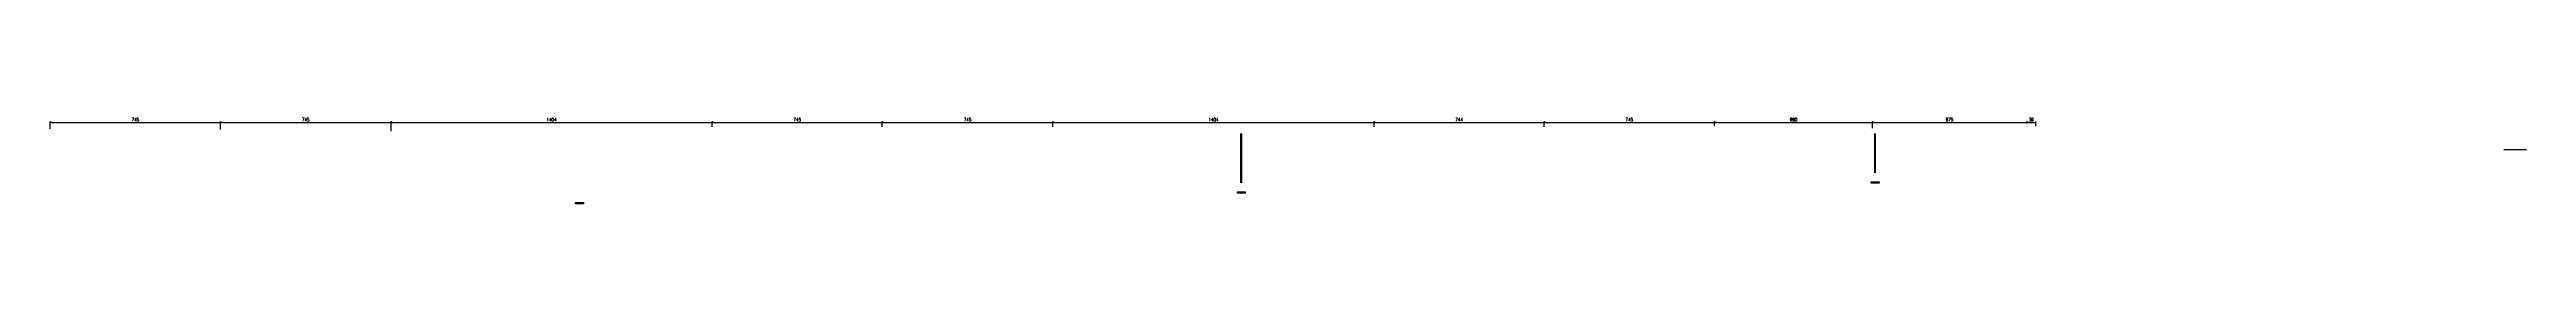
# Model space of a CAD drawing. Extents: x 307 to 786, y -197 to -94.
# Drawn here: x 324.2 to 432.5, y -136.3 to -132.5 of the extents above; entities that cross this region are included whole.
import ezdxf

# ---------------------------------------------------------------- set-up
doc = ezdxf.new("R2010")
doc.units = 0
doc.header["$LTSCALE"] = 0.5
doc.header["$MEASUREMENT"] = 0
doc.layers.get('DEFPOINTS').update_dxf_attribs({"linetype": 'CONTINUOUS'})
doc.layers.add('COTATION', color=7, linetype='CONTINUOUS')
doc.styles.add('ROMANS8', font='romans.shx', dxfattribs={"width": 0.7})
doc.dimstyles.new('COT50 cm', dxfattribs={"dimtxt": 0.15, "dimasz": 0.06, "dimexe": 0.03, "dimexo": 0.1, "dimgap": 0.05, "dimtad": 1, "dimdec": 0, "dimlfac": 100, "dimzin": 0, "dimdsep": 46, "dimtxsty": 'ROMANS8', "dimblk1": 'OBLIQUE', "dimblk2": 'OBLIQUE', "dimsah": 1, "dimcen": 0.03, "dimdle": 0.03, "dimclrt": 1, "dimadec": 0, "dimazin": 0, "dimtfac": 1, "dimtdec": 0, "dimtmove": 0, "dimatfit": 3, "dimfxl": 1, "dimfxlon": 1, "dimtolj": 1, "dimtzin": 0, "dimlwd": -1, "dimlwe": -1, "dimarcsym": 0})

# ---------------------------------------------------------------- blocks, each defined once
blk = doc.blocks.new('_Oblique')
at = {"layer": 'COTATION', "color": 0, "lineweight": -2}
blk.add_line((-0.5, -0.5), (0.5, 0.5), dxfattribs=at)
blk = doc.blocks.new('*D498')
at = {"layer": 'COTATION', "color": 0, "transparency": 16777216}
for p, q in [((324.17, -132.74), (331.68, -132.74)), ((324.2, -133.02), (324.2, -132.71)), ((331.65, -132.81), (331.65, -132.71))]:
    blk.add_line(p, q, dxfattribs=at)
at = {"layer": 'DEFPOINTS', "color": 0, "transparency": 16777216}
for p in [(324.2, -133.12), (331.65, -132.74), (331.65, -132.91)]:
    blk.add_point(p, dxfattribs=at)
at = {"layer": 'COTATION', "color": 0, "transparency": 16777216, "xscale": 0.06, "yscale": 0.06, "zscale": 0.06, "rotation": 180}
blk.add_blockref('_Oblique', (324.2, -132.74), dxfattribs=at)
at = {"layer": 'COTATION', "color": 0, "transparency": 16777216, "xscale": 0.06, "yscale": 0.06, "zscale": 0.06}
blk.add_blockref('_Oblique', (331.65, -132.74), dxfattribs=at)
at = {"layer": 'COTATION', "color": 1, "transparency": 16777216, "insert": (327.92, -132.62), "char_height": 0.15, "attachment_point": 5, "style": 'ROMANS8'}
blk.add_mtext('\\A1;745', dxfattribs=at)
blk = doc.blocks.new('*D499')
at = {"layer": 'COTATION', "color": 0, "transparency": 16777216}
for p, q in [((331.62, -132.74), (339.13, -132.74)), ((331.65, -133.05), (331.65, -132.71)), ((339.1, -133.13), (339.1, -132.71))]:
    blk.add_line(p, q, dxfattribs=at)
at = {"layer": 'DEFPOINTS', "color": 0, "transparency": 16777216}
for p in [(331.65, -133.15), (339.1, -132.74), (339.1, -133.23)]:
    blk.add_point(p, dxfattribs=at)
at = {"layer": 'COTATION', "color": 0, "transparency": 16777216, "xscale": 0.06, "yscale": 0.06, "zscale": 0.06, "rotation": 180}
blk.add_blockref('_Oblique', (331.65, -132.74), dxfattribs=at)
at = {"layer": 'COTATION', "color": 0, "transparency": 16777216, "xscale": 0.06, "yscale": 0.06, "zscale": 0.06}
blk.add_blockref('_Oblique', (339.1, -132.74), dxfattribs=at)
at = {"layer": 'COTATION', "color": 1, "transparency": 16777216, "insert": (335.37, -132.62), "char_height": 0.15, "attachment_point": 5, "style": 'ROMANS8'}
blk.add_mtext('\\A1;745', dxfattribs=at)
blk = doc.blocks.new('*D500')
at = {"layer": 'COTATION', "color": 0, "transparency": 16777216}
for p, q in [((339.07, -132.74), (353.17, -132.74)), ((339.1, -133.13), (339.1, -132.71)), ((353.14, -132.94), (353.14, -132.71))]:
    blk.add_line(p, q, dxfattribs=at)
at = {"layer": 'DEFPOINTS', "color": 0, "transparency": 16777216}
for p in [(353.14, -132.74), (353.14, -133.04), (339.1, -133.23)]:
    blk.add_point(p, dxfattribs=at)
at = {"layer": 'COTATION', "color": 0, "transparency": 16777216, "xscale": 0.06, "yscale": 0.06, "zscale": 0.06, "rotation": 180}
blk.add_blockref('_Oblique', (339.1, -132.74), dxfattribs=at)
at = {"layer": 'COTATION', "color": 0, "transparency": 16777216, "xscale": 0.06, "yscale": 0.06, "zscale": 0.06}
blk.add_blockref('_Oblique', (353.14, -132.74), dxfattribs=at)
at = {"layer": 'COTATION', "color": 1, "transparency": 16777216, "insert": (346.12, -132.62), "char_height": 0.15, "attachment_point": 5, "style": 'ROMANS8'}
blk.add_mtext('\\A1;1404', dxfattribs=at)
blk = doc.blocks.new('*D501')
at = {"layer": 'COTATION', "color": 0, "transparency": 16777216}
for p, q in [((353.11, -132.74), (360.61, -132.74)), ((353.14, -132.94), (353.14, -132.71)), ((360.58, -132.94), (360.58, -132.71))]:
    blk.add_line(p, q, dxfattribs=at)
at = {"layer": 'DEFPOINTS', "color": 0, "transparency": 16777216}
for p in [(353.14, -133.04), (360.58, -132.74), (360.58, -133.04)]:
    blk.add_point(p, dxfattribs=at)
at = {"layer": 'COTATION', "color": 0, "transparency": 16777216, "xscale": 0.06, "yscale": 0.06, "zscale": 0.06, "rotation": 180}
blk.add_blockref('_Oblique', (353.14, -132.74), dxfattribs=at)
at = {"layer": 'COTATION', "color": 0, "transparency": 16777216, "xscale": 0.06, "yscale": 0.06, "zscale": 0.06}
blk.add_blockref('_Oblique', (360.58, -132.74), dxfattribs=at)
at = {"layer": 'COTATION', "color": 1, "transparency": 16777216, "insert": (356.86, -132.62), "char_height": 0.15, "attachment_point": 5, "style": 'ROMANS8'}
blk.add_mtext('\\A1;745', dxfattribs=at)
blk = doc.blocks.new('*D502')
at = {"layer": 'COTATION', "color": 0, "transparency": 16777216}
for p, q in [((360.55, -132.74), (368.06, -132.74)), ((360.58, -132.94), (360.58, -132.71)), ((368.03, -132.94), (368.03, -132.71))]:
    blk.add_line(p, q, dxfattribs=at)
at = {"layer": 'DEFPOINTS', "color": 0, "transparency": 16777216}
for p in [(360.58, -133.04), (368.03, -132.74), (368.03, -133.04)]:
    blk.add_point(p, dxfattribs=at)
at = {"layer": 'COTATION', "color": 0, "transparency": 16777216, "xscale": 0.06, "yscale": 0.06, "zscale": 0.06, "rotation": 180}
blk.add_blockref('_Oblique', (360.58, -132.74), dxfattribs=at)
at = {"layer": 'COTATION', "color": 0, "transparency": 16777216, "xscale": 0.06, "yscale": 0.06, "zscale": 0.06}
blk.add_blockref('_Oblique', (368.03, -132.74), dxfattribs=at)
at = {"layer": 'COTATION', "color": 1, "transparency": 16777216, "insert": (364.31, -132.62), "char_height": 0.15, "attachment_point": 5, "style": 'ROMANS8'}
blk.add_mtext('\\A1;745', dxfattribs=at)
blk = doc.blocks.new('*D503')
at = {"layer": 'COTATION', "color": 0, "transparency": 16777216}
for p, q in [((368, -132.74), (382.11, -132.74)), ((368.03, -132.94), (368.03, -132.71)), ((382.08, -132.94), (382.08, -132.71))]:
    blk.add_line(p, q, dxfattribs=at)
at = {"layer": 'DEFPOINTS', "color": 0, "transparency": 16777216}
for p in [(368.03, -133.04), (382.08, -132.74), (382.08, -133.04)]:
    blk.add_point(p, dxfattribs=at)
at = {"layer": 'COTATION', "color": 0, "transparency": 16777216, "xscale": 0.06, "yscale": 0.06, "zscale": 0.06, "rotation": 180}
blk.add_blockref('_Oblique', (368.03, -132.74), dxfattribs=at)
at = {"layer": 'COTATION', "color": 0, "transparency": 16777216, "xscale": 0.06, "yscale": 0.06, "zscale": 0.06}
blk.add_blockref('_Oblique', (382.08, -132.74), dxfattribs=at)
at = {"layer": 'COTATION', "color": 1, "transparency": 16777216, "insert": (375.06, -132.62), "char_height": 0.15, "attachment_point": 5, "style": 'ROMANS8'}
blk.add_mtext('\\A1;1404', dxfattribs=at)
blk = doc.blocks.new('*D504')
at = {"layer": 'COTATION', "color": 0, "transparency": 16777216}
for p, q in [((382.05, -132.74), (389.55, -132.74)), ((382.08, -132.94), (382.08, -132.71)), ((389.52, -132.94), (389.52, -132.71))]:
    blk.add_line(p, q, dxfattribs=at)
at = {"layer": 'DEFPOINTS', "color": 0, "transparency": 16777216}
for p in [(382.08, -133.04), (389.52, -132.74), (389.52, -133.04)]:
    blk.add_point(p, dxfattribs=at)
at = {"layer": 'COTATION', "color": 0, "transparency": 16777216, "xscale": 0.06, "yscale": 0.06, "zscale": 0.06, "rotation": 180}
blk.add_blockref('_Oblique', (382.08, -132.74), dxfattribs=at)
at = {"layer": 'COTATION', "color": 0, "transparency": 16777216, "xscale": 0.06, "yscale": 0.06, "zscale": 0.06}
blk.add_blockref('_Oblique', (389.52, -132.74), dxfattribs=at)
at = {"layer": 'COTATION', "color": 1, "transparency": 16777216, "insert": (385.8, -132.62), "char_height": 0.15, "attachment_point": 5, "style": 'ROMANS8'}
blk.add_mtext('\\A1;744', dxfattribs=at)
blk = doc.blocks.new('*D505')
at = {"layer": 'COTATION', "color": 0, "transparency": 16777216}
for p, q in [((389.49, -132.74), (397, -132.74)), ((389.52, -132.94), (389.52, -132.71)), ((396.97, -132.9), (396.97, -132.71))]:
    blk.add_line(p, q, dxfattribs=at)
at = {"layer": 'DEFPOINTS', "color": 0, "transparency": 16777216}
for p in [(389.52, -133.04), (396.97, -132.74), (396.97, -133)]:
    blk.add_point(p, dxfattribs=at)
at = {"layer": 'COTATION', "color": 0, "transparency": 16777216, "xscale": 0.06, "yscale": 0.06, "zscale": 0.06, "rotation": 180}
blk.add_blockref('_Oblique', (389.52, -132.74), dxfattribs=at)
at = {"layer": 'COTATION', "color": 0, "transparency": 16777216, "xscale": 0.06, "yscale": 0.06, "zscale": 0.06}
blk.add_blockref('_Oblique', (396.97, -132.74), dxfattribs=at)
at = {"layer": 'COTATION', "color": 1, "transparency": 16777216, "insert": (393.24, -132.62), "char_height": 0.15, "attachment_point": 5, "style": 'ROMANS8'}
blk.add_mtext('\\A1;745', dxfattribs=at)
blk = doc.blocks.new('*D506')
at = {"layer": 'COTATION', "color": 0, "transparency": 16777216}
for p, q in [((396.94, -132.74), (403.9, -132.74)), ((396.97, -132.9), (396.97, -132.71)), ((403.87, -133), (403.87, -132.71))]:
    blk.add_line(p, q, dxfattribs=at)
at = {"layer": 'DEFPOINTS', "color": 0, "transparency": 16777216}
for p in [(396.97, -133), (403.87, -132.74), (403.87, -133.1)]:
    blk.add_point(p, dxfattribs=at)
at = {"layer": 'COTATION', "color": 0, "transparency": 16777216, "xscale": 0.06, "yscale": 0.06, "zscale": 0.06, "rotation": 180}
blk.add_blockref('_Oblique', (396.97, -132.74), dxfattribs=at)
at = {"layer": 'COTATION', "color": 0, "transparency": 16777216, "xscale": 0.06, "yscale": 0.06, "zscale": 0.06}
blk.add_blockref('_Oblique', (403.87, -132.74), dxfattribs=at)
at = {"layer": 'COTATION', "color": 1, "transparency": 16777216, "insert": (400.42, -132.62), "char_height": 0.15, "attachment_point": 5, "style": 'ROMANS8'}
blk.add_mtext('\\A1;690', dxfattribs=at)
blk = doc.blocks.new('*D507')
at = {"layer": 'COTATION', "color": 0, "transparency": 16777216}
for p, q in [((403.84, -132.74), (410.65, -132.74)), ((403.87, -133), (403.87, -132.71)), ((410.62, -132.78), (410.62, -132.71))]:
    blk.add_line(p, q, dxfattribs=at)
at = {"layer": 'DEFPOINTS', "color": 0, "transparency": 16777216}
for p in [(403.87, -133.1), (410.62, -132.74), (410.62, -132.88)]:
    blk.add_point(p, dxfattribs=at)
at = {"layer": 'COTATION', "color": 0, "transparency": 16777216, "xscale": 0.06, "yscale": 0.06, "zscale": 0.06, "rotation": 180}
blk.add_blockref('_Oblique', (403.87, -132.74), dxfattribs=at)
at = {"layer": 'COTATION', "color": 0, "transparency": 16777216, "xscale": 0.06, "yscale": 0.06, "zscale": 0.06}
blk.add_blockref('_Oblique', (410.62, -132.74), dxfattribs=at)
at = {"layer": 'COTATION', "color": 1, "transparency": 16777216, "insert": (407.24, -132.62), "char_height": 0.15, "attachment_point": 5, "style": 'ROMANS8'}
blk.add_mtext('\\A1;675', dxfattribs=at)
blk = doc.blocks.new('*D508')
at = {"layer": 'COTATION', "color": 0, "linetype": 'ByBlock', "transparency": 16777216}
for p, q in [((410.59, -132.74), (411.04, -132.74)), ((410.62, -132.78), (410.62, -132.71)), ((411.01, -132.91), (411.01, -132.71))]:
    blk.add_line(p, q, dxfattribs=at)
at = {"layer": 'DEFPOINTS', "color": 0, "linetype": 'ByBlock', "transparency": 16777216}
for p in [(410.62, -132.88), (411.01, -132.74), (411.01, -133.01)]:
    blk.add_point(p, dxfattribs=at)
at = {"layer": 'COTATION', "color": 0, "linetype": 'ByBlock', "transparency": 16777216, "xscale": 0.06, "yscale": 0.06, "zscale": 0.06, "rotation": 180}
blk.add_blockref('_Oblique', (410.62, -132.74), dxfattribs=at)
at = {"layer": 'COTATION', "color": 0, "linetype": 'ByBlock', "transparency": 16777216, "xscale": 0.06, "yscale": 0.06, "zscale": 0.06}
blk.add_blockref('_Oblique', (411.01, -132.74), dxfattribs=at)
at = {"layer": 'COTATION', "color": 1, "linetype": 'ByBlock', "transparency": 16777216, "insert": (410.81, -132.62), "char_height": 0.15, "attachment_point": 5, "style": 'ROMANS8'}
blk.add_mtext('\\A1;39', dxfattribs=at)

msp = doc.modelspace()

# ---------------------------------------------------------------- linework, layer by layer
at = {"layer": 'COTATION', "color": 8}
for p, q in [((376.2545, -135.3947), (376.2545, -133.2261)), ((376.2945, -135.3941), (376.2945, -133.2261)), ((403.9696, -134.9513), (403.9696, -133.2261)), ((404.0097, -134.9506), (404.0097, -133.2261))]:
    msp.add_line(p, q, dxfattribs=at)
at = {"layer": 'COTATION'}
msp.add_line((432.4668, -133.9403), (431.4764, -133.9403), dxfattribs=at)
for points in [[(403.8196, -135.3513), (404.1597, -135.3513), (404.1597, -135.4028), (403.8196, -135.4028)], [(347.1725, -136.2576), (347.5126, -136.2576), (347.5126, -136.3092), (347.1725, -136.3092)], [(376.1044, -135.7947), (376.4445, -135.7947), (376.4445, -135.8463), (376.1044, -135.8463)]]:
    msp.add_lwpolyline(points, close=True, dxfattribs=at)

# ---------------------------------------------------------------- dimensions: what is measured, and where the dimension line sits
for base, p1, p2, picture, middle in [((331.6462, -132.741), (324.199, -133.1216), (331.6462, -132.9083), '*D498', (327.9226, -132.616)), ((339.0959, -132.741), (331.6462, -133.1545), (339.0959, -133.2261), '*D499', (335.371, -132.616)), ((353.136, -132.741), (339.0959, -133.2261), (353.136, -133.0373), '*D500', (346.1159, -132.616)), ((360.5828, -132.741), (353.136, -133.0373), (360.5828, -133.0373), '*D501', (356.8594, -132.616)), ((368.0328, -132.741), (360.5828, -133.0373), (368.0328, -133.0373), '*D502', (364.3078, -132.616)), ((382.0773, -132.741), (368.0328, -133.0373), (382.0773, -133.0418), '*D503', (375.0551, -132.616)), ((389.5197, -132.741), (382.0773, -133.0418), (389.5197, -133.0418), '*D504', (385.7985, -132.616)), ((396.9697, -132.741), (389.5197, -133.0418), (396.9697, -133.0004), '*D505', (393.2447, -132.616)), ((403.8697, -132.741), (396.9697, -133.0004), (403.8697, -133.0958), '*D506', (400.4197, -132.616)), ((410.6197, -132.741), (403.8697, -133.0958), (410.6197, -132.8848), '*D507', (407.2447, -132.616))]:
    dim = msp.add_linear_dim(base=base, p1=p1, p2=p2, dimstyle='COT50 cm', dxfattribs=at)
    dim.commit()
    dim.dimension.update_dxf_attribs({"geometry": picture, "text_midpoint": middle})
at = {"layer": 'COTATION', "color": 1, "linetype": 'ByBlock'}
dim = msp.add_linear_dim(base=(411.0098, -132.741), p1=(410.6197, -132.8848), p2=(411.0098, -133.0086), dimstyle='COT50 cm', override={"dimtmove": 1, "dimfxl": 0.3, "dimfxlon": 1}, dxfattribs=at)
dim.commit()
dim.dimension.update_dxf_attribs({"geometry": '*D508', "text_midpoint": (410.8147, -132.616)})

doc.saveas('drawing.dxf')
